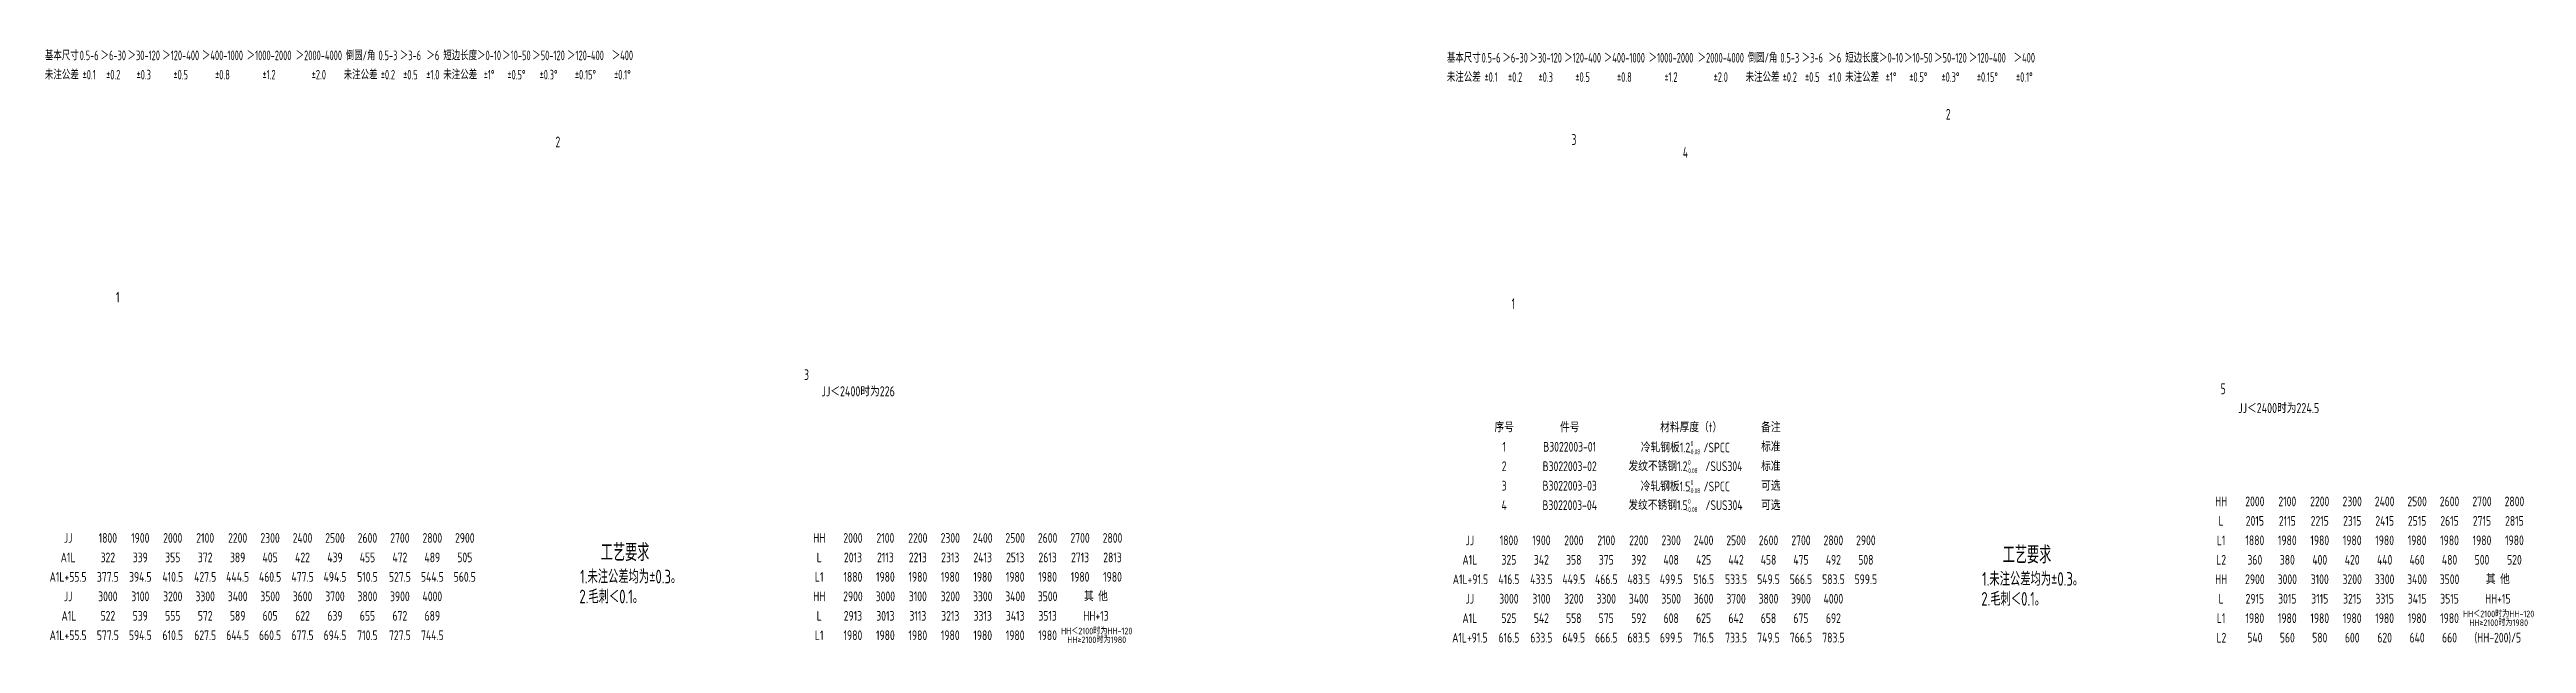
# Model space of a CAD drawing. Header units: inches. Extents: x 14216 to 120088, y -28648 to 23559.
# Drawn here: x 57260 to 64130, y 18141 to 19789 of the extents above; entities that cross this region are included whole.
import ezdxf
from ezdxf.enums import TextEntityAlignment as Align

# ---------------------------------------------------------------- set-up
doc = ezdxf.new("R2010")
doc.units = ezdxf.units.IN
doc.header["$LTSCALE"] = 0.3
doc.header["$MEASUREMENT"] = 0
doc.layers.add('2', color=2, linetype='Continuous')
doc.layers.add('2细实线', color=2, linetype='Continuous')
doc.layers.add('粗实线', color=7, linetype='Continuous', lineweight=30)
doc.styles.add('HZ', font='isocp2.shx', dxfattribs={"width": 0.7, "bigfont": 'hztxt.shx'})

msp = doc.modelspace()

# ---------------------------------------------------------------- texts
at = {"layer": '2', "color": 4, "style": 'HZ', "width": 0.7}
for s, p in [('2', (62519.8, 19594)), ('2', (58663.4, 19517.1)), ('3', (61481.6, 19523.8)), ('4', (61790.2, 19488.4)), ('1', (57444.4, 19086.4)), ('1', (61315.4, 19068.2)), ('3', (59352.9, 18871.6)), ('5', (63281.8, 18832.1))]:
    msp.add_text(s, height=30, dxfattribs=at).set_placement(p)
at = {"layer": '2', "color": 6, "style": 'HZ', "width": 0.8}
for s, p in [('JJ＜2400时为226', (59502.9, 18840.3)), ('JJ＜2400时为224.5', (63442.9, 18793.7))]:
    msp.add_text(s, height=28, dxfattribs=at).set_placement(p, align=Align.MIDDLE_CENTER)
at = {"layer": '2', "style": 'HZ', "width": 0.8}
for s, height, p in [('序号', 27, (61294.6, 18740.4)), ('件号', 27, (61476.3, 18740.4)), ('材料厚度（t）', 27, (61813.1, 18740.4)), ('备注', 27, (62034.2, 18740.4)), ('1', 27, (61294.6, 18686.4)), ('B3022003-01', 27, (61476.3, 18686.4)), ('冷轧钢板1.2   /SPCC', 27, (61797, 18684.4)), ('标准', 27, (62034.2, 18686.4)), ('2', 27, (61294.6, 18632.4)), ('B3022003-02', 27, (61476.3, 18632.4)), ('发纹不锈钢1.2    /SUS304 ', 27, (61803.5, 18632.4)), ('标准', 27, (62034.2, 18632.4)), ('3', 27, (61294.6, 18578.4)), ('B3022003-03', 27, (61476.3, 18578.4)), ('冷轧钢板1.5   /SPCC', 27, (61797, 18576.4)), ('可选', 27, (62034.2, 18578.4)), ('4', 27, (61294.6, 18524.4)), ('B3022003-04', 27, (61476.3, 18524.4)), ('发纹不锈钢1.5    /SUS304 ', 27, (61803.5, 18524.4)), ('可选', 27, (62034.2, 18524.4)), ('HH＜2100时为HH-120', 18.225, (64053, 18222.6)), ('HH≥2100时为1980', 18.225, (64053, 18198.2)), ('HH＜2100时为HH-120', 18.225, (60164.6, 18175.2)), ('HH≥2100时为1980', 18.225, (60164.6, 18150.8))]:
    msp.add_text(s, height=height, dxfattribs=at).set_placement(p, align=Align.MIDDLE_CENTER)
at = {"layer": '2', "color": 6, "style": 'HZ', "width": 0.75}
for s, p in [('1.未注公差均为±0.3。', (58731.6, 18307.2)), ('2.毛刺＜0.1。', (58729.5, 18251.9)), ('2.毛刺＜0.1。', (62617.9, 18245.3)), ('1.未注公差均为±0.3。', (62620.1, 18300.7))]:
    msp.add_text(s, height=38, dxfattribs=at).set_placement(p)
at = {"layer": '2', "char_height": 13.73, "attachment_point": 1, "style": 'HZ'}
for insert in [(61805.1, 18702.3), (61797.8, 18649.9), (61805.1, 18594.3), (61797.8, 18541.9)]:
    msp.add_mtext(' 0\\P-0.08', dxfattribs=dict(at, insert=insert))
at = {"layer": '2细实线', "linetype": 'ByBlock', "style": 'HZ', "width": 0.65}
for s, p in [('基本尺寸', (57294, 19772.3)), ('倒圆/角', (58122.6, 19772.3)), ('短边长度', (58398.9, 19772.3)), ('未注公差', (57294, 19718.8)), ('0.5-6', (57369.8, 19772.3)), ('%%p0.1', (57369.8, 19718.8)), ('＞6-30', (57436.6, 19772.3)), ('%%p0.2', (57436.6, 19718.8)), ('＞30-120', (57521.2, 19772.3)), ('%%p0.3', (57521.2, 19718.8)), ('＞120-400', (57623.7, 19772.3)), ('%%p0.5', (57623.7, 19718.8)), ('＞400-1000', (57739.5, 19772.3)), ('%%p0.8', (57739.5, 19718.8)), ('＞1000-2000', (57868.7, 19772.3)), ('%%p1.2', (57868.7, 19718.8)), ('＞2000-4000', (58006.8, 19772.3)), ('%%p2.0', (58006.8, 19718.8)), ('未注公差', (58122.6, 19718.8)), ('0.5-3', (58198.4, 19772.3)), ('%%p0.2', (58198.4, 19718.8)), ('＞3-6', (58260.8, 19772.3)), ('%%p0.5', (58260.8, 19718.8)), ('%%p1.0', (58323.1, 19718.8)), ('＞6', (58323.1, 19772.3)), ('未注公差', (58398.9, 19718.8)), ('＞0-10', (58479, 19772.3)), ('%%p1%%d', (58479, 19718.8)), ('＞10-50', (58554.8, 19772.3)), ('%%p0.5%%d', (58554.8, 19718.8)), ('＞50-120', (58643.9, 19772.3)), ('%%p0.3%%d', (58643.9, 19718.8)), ('＞120-400', (58746.3, 19772.3)), ('%%p0.15%%d', (58746.3, 19718.8)), ('＞400', (58848.8, 19772.3)), ('%%p0.1%%d', (58848.8, 19718.8)), ('基本尺寸', (61182.5, 19765.7)), ('未注公差', (61182.5, 19712.2)), ('0.5-6', (61258.2, 19765.7)), ('%%p0.1', (61258.2, 19712.2)), ('＞6-30', (61325, 19765.7)), ('%%p0.2', (61325, 19712.2)), ('＞30-120', (61409.7, 19765.7)), ('%%p0.3', (61409.7, 19712.2)), ('＞120-400', (61512.1, 19765.7)), ('%%p0.5', (61512.1, 19712.2)), ('＞400-1000', (61628, 19765.7)), ('%%p0.8', (61628, 19712.2)), ('＞1000-2000', (61757.2, 19765.7)), ('%%p1.2', (61757.2, 19712.2)), ('＞2000-4000', (61895.3, 19765.7)), ('%%p2.0', (61895.3, 19712.2)), ('未注公差', (62011.1, 19712.2)), ('倒圆/角', (62011.1, 19765.7)), ('0.5-3', (62086.8, 19765.7)), ('%%p0.2', (62086.8, 19712.2)), ('＞3-6', (62149.2, 19765.7)), ('%%p0.5', (62149.2, 19712.2)), ('%%p1.0', (62211.6, 19712.2)), ('＞6', (62211.6, 19765.7)), ('未注公差', (62287.3, 19712.2)), ('短边长度', (62287.3, 19765.7)), ('＞0-10', (62367.5, 19765.7)), ('%%p1%%d', (62367.5, 19712.2)), ('＞10-50', (62443.2, 19765.7)), ('%%p0.5%%d', (62443.2, 19712.2)), ('＞50-120', (62532.3, 19765.7)), ('%%p0.3%%d', (62532.3, 19712.2)), ('＞120-400', (62634.8, 19765.7)), ('%%p0.15%%d', (62634.8, 19712.2)), ('＞400', (62737.3, 19765.7)), ('%%p0.1%%d', (62737.3, 19712.2))]:
    msp.add_text(s, height=26.73, dxfattribs=at).set_placement(p, align=Align.MIDDLE_CENTER)
at = {"layer": '2细实线', "style": 'HZ', "width": 0.8}
for s, p in [('HH', (63283.2, 18534.8)), ('L', (63283.2, 18480.8)), ('2000', (63376.7, 18534.8)), ('2015', (63376.7, 18480.8)), ('2100', (63466.7, 18534.8)), ('2115', (63466.7, 18480.8)), ('2200', (63556.7, 18534.8)), ('2215', (63556.7, 18480.8)), ('2300', (63646.7, 18534.8)), ('2315', (63646.7, 18480.8)), ('2400', (63736.7, 18534.8)), ('2415', (63736.7, 18480.8)), ('2500', (63826.7, 18534.8)), ('2515', (63826.7, 18480.8)), ('2600', (63916.7, 18534.8)), ('2615', (63916.7, 18480.8)), ('2700', (64006.7, 18534.8)), ('2715', (64006.7, 18480.8)), ('2800', (64096.7, 18534.8)), ('2815', (64096.7, 18480.8)), ('JJ', (57311.3, 18433.4)), ('1800', (57421.6, 18433.4)), ('1900', (57511.6, 18433.4)), ('2000', (57601.6, 18433.4)), ('2100', (57691.6, 18433.4)), ('2200', (57781.6, 18433.4)), ('2300', (57871.6, 18433.4)), ('2400', (57961.6, 18433.4)), ('2500', (58051.6, 18433.4)), ('2600', (58141.6, 18433.4)), ('2700', (58231.6, 18433.4)), ('2800', (58321.6, 18433.4)), ('2900', (58411.6, 18433.4)), ('HH', (59394.8, 18433.4)), ('2000', (59488.2, 18433.4)), ('2100', (59578.2, 18433.4)), ('2200', (59668.2, 18433.4)), ('2300', (59758.2, 18433.4)), ('2400', (59848.2, 18433.4)), ('2500', (59938.2, 18433.4)), ('2600', (60028.2, 18433.4)), ('2700', (60118.2, 18433.4)), ('2800', (60208.2, 18433.4)), ('JJ', (61199.3, 18426.8)), ('1800', (61307.7, 18426.8)), ('1900', (61397.7, 18426.8)), ('2000', (61487.7, 18426.8)), ('2100', (61577.7, 18426.8)), ('2200', (61667.7, 18426.8)), ('2300', (61757.7, 18426.8)), ('2400', (61847.7, 18426.8)), ('2500', (61937.7, 18426.8)), ('2600', (62027.7, 18426.8)), ('2700', (62117.7, 18426.8)), ('2800', (62207.7, 18426.8)), ('2900', (62297.7, 18426.8)), ('L1', (63283.2, 18426.8)), ('1880', (63376.7, 18426.8)), ('1980', (63466.7, 18426.8)), ('1980', (63556.7, 18426.8)), ('1980', (63646.7, 18426.8)), ('1980', (63736.7, 18426.8)), ('1980', (63826.7, 18426.8)), ('1980', (63916.7, 18426.8)), ('1980', (64006.7, 18426.8)), ('1980', (64096.7, 18426.8)), ('A1L', (57311.3, 18379.4)), ('322', (57421.6, 18379.4)), ('339', (57511.6, 18379.4)), ('355', (57601.6, 18379.4)), ('372', (57691.6, 18379.4)), ('389', (57781.6, 18379.4)), ('405', (57871.6, 18379.4)), ('422', (57961.6, 18379.4)), ('439', (58051.6, 18379.4)), ('455', (58141.6, 18379.4)), ('472', (58231.6, 18379.4)), ('489', (58321.6, 18379.4)), ('505', (58411.6, 18379.4)), ('L', (59394.8, 18379.4)), ('2013', (59488.2, 18379.4)), ('2113', (59578.2, 18379.4)), ('2213', (59668.2, 18379.4)), ('2313', (59758.2, 18379.4)), ('2413', (59848.2, 18379.4)), ('2513', (59938.2, 18379.4)), ('2613', (60028.2, 18379.4)), ('2713', (60118.2, 18379.4)), ('2813', (60208.2, 18379.4)), ('A1L', (61199.3, 18372.8)), ('325', (61307.7, 18372.8)), ('342', (61397.7, 18372.8)), ('358', (61487.7, 18372.8)), ('375', (61577.7, 18372.8)), ('392', (61667.7, 18372.8)), ('408', (61757.7, 18372.8)), ('425', (61847.7, 18372.8)), ('442', (61937.7, 18372.8)), ('458', (62027.7, 18372.8)), ('475', (62117.7, 18372.8)), ('492', (62207.7, 18372.8)), ('508', (62297.7, 18372.8)), ('L2', (63283.2, 18372.8)), ('360', (63376.7, 18372.8)), ('380', (63466.7, 18372.8)), ('400', (63556.7, 18372.8)), ('420', (63646.7, 18372.8)), ('440', (63736.7, 18372.8)), ('460', (63826.7, 18372.8)), ('480', (63916.7, 18372.8)), ('500', (64006.7, 18372.8)), ('520', (64096.7, 18372.8)), ('A1L+55.5', (57311.3, 18325.4)), ('JJ', (57311.3, 18271.4)), ('377.5', (57421.6, 18325.4)), ('3000', (57421.6, 18271.4)), ('394.5', (57511.6, 18325.4)), ('3100', (57511.6, 18271.4)), ('410.5', (57601.6, 18325.4)), ('3200', (57601.6, 18271.4)), ('427.5', (57691.6, 18325.4)), ('3300', (57691.6, 18271.4)), ('444.5', (57781.6, 18325.4)), ('3400', (57781.6, 18271.4)), ('460.5', (57871.6, 18325.4)), ('3500', (57871.6, 18271.4)), ('477.5', (57961.6, 18325.4)), ('3600', (57961.6, 18271.4)), ('494.5', (58051.6, 18325.4)), ('3700', (58051.6, 18271.4)), ('510.5', (58141.6, 18325.4)), ('3800', (58141.6, 18271.4)), ('527.5', (58231.6, 18325.4)), ('3900', (58231.6, 18271.4)), ('544.5', (58321.6, 18325.4)), ('4000', (58321.6, 18271.4)), ('560.5', (58411.6, 18325.4)), ('HH', (59394.8, 18271.4)), ('L1', (59394.8, 18325.4)), ('2900', (59488.2, 18271.4)), ('1880', (59488.2, 18325.4)), ('3000', (59578.2, 18271.4)), ('1980', (59578.2, 18325.4)), ('1980', (59668.2, 18325.4)), ('3100', (59668.2, 18271.4)), ('1980', (59758.2, 18325.4)), ('3200', (59758.2, 18271.4)), ('3300', (59848.2, 18271.4)), ('1980', (59848.2, 18325.4)), ('3400', (59938.2, 18271.4)), ('1980', (59938.2, 18325.4)), ('3500', (60028.2, 18271.4)), ('1980', (60028.2, 18325.4)), ('1980', (60118.2, 18325.4)), ('其 他', (60162.3, 18271.4)), ('1980', (60208.2, 18325.4)), ('A1L+91.5', (61201, 18318.7)), ('JJ', (61199.3, 18264.8)), ('416.5', (61307.7, 18318.8)), ('3000', (61307.7, 18264.8)), ('433.5', (61397.7, 18318.8)), ('3100', (61397.7, 18264.8)), ('449.5', (61487.7, 18318.8)), ('3200', (61487.7, 18264.8)), ('466.5', (61577.7, 18318.8)), ('3300', (61577.7, 18264.8)), ('483.5', (61667.7, 18318.8)), ('3400', (61667.7, 18264.8)), ('499.5', (61757.7, 18318.8)), ('3500', (61757.7, 18264.8)), ('516.5', (61847.7, 18318.8)), ('3600', (61847.7, 18264.8)), ('533.5', (61937.7, 18318.8)), ('3700', (61937.7, 18264.8)), ('549.5', (62027.7, 18318.8)), ('3800', (62027.7, 18264.8)), ('566.5', (62117.7, 18318.8)), ('3900', (62117.7, 18264.8)), ('583.5', (62207.7, 18318.8)), ('4000', (62207.7, 18264.8)), ('599.5', (62297.7, 18318.8)), ('HH', (63283.2, 18318.8)), ('L', (63283.2, 18264.8)), ('2900', (63376.7, 18318.8)), ('2915', (63376.7, 18264.8)), ('3000', (63466.7, 18318.8)), ('3015', (63466.7, 18264.8)), ('3100', (63556.7, 18318.8)), ('3115', (63556.7, 18264.8)), ('3200', (63646.7, 18318.8)), ('3215', (63646.7, 18264.8)), ('3300', (63736.7, 18318.8)), ('3315', (63736.7, 18264.8)), ('3400', (63826.7, 18318.8)), ('3415', (63826.7, 18264.8)), ('3500', (63916.7, 18318.8)), ('3515', (63916.7, 18264.8)), ('HH+15', (64050.7, 18264.8)), ('其 他', (64050.7, 18318.8)), ('A1L', (57313.7, 18217.4)), ('522', (57421.6, 18217.4)), ('539', (57511.6, 18217.4)), ('555', (57601.6, 18217.4)), ('572', (57691.6, 18217.4)), ('589', (57781.6, 18217.4)), ('605', (57871.6, 18217.4)), ('622', (57961.6, 18217.4)), ('639', (58051.6, 18217.4)), ('655', (58141.6, 18217.4)), ('672', (58231.6, 18217.4)), ('689', (58321.6, 18217.4)), ('L', (59394.8, 18217.4)), ('2913', (59488.2, 18217.4)), ('3013', (59578.2, 18217.4)), ('3113', (59668.2, 18217.4)), ('3213', (59758.2, 18217.4)), ('3313', (59848.2, 18217.4)), ('3413', (59938.2, 18217.4)), ('3513', (60028.2, 18217.4)), ('HH+13', (60162.3, 18217.4)), ('A1L', (61199.3, 18210.8)), ('525', (61307.7, 18210.8)), ('542', (61397.7, 18210.8)), ('558', (61487.7, 18210.8)), ('575', (61577.7, 18210.8)), ('592', (61667.7, 18210.8)), ('608', (61757.7, 18210.8)), ('625', (61847.7, 18210.8)), ('642', (61937.7, 18210.8)), ('658', (62027.7, 18210.8)), ('675', (62117.7, 18210.8)), ('692', (62207.7, 18210.8)), ('L1', (63283.2, 18210.8)), ('1980', (63376.7, 18210.8)), ('1980', (63466.7, 18210.8)), ('1980', (63556.7, 18210.8)), ('1980', (63646.7, 18210.8)), ('1980', (63736.7, 18210.8)), ('1980', (63826.7, 18210.8)), ('1980', (63916.7, 18210.8)), ('A1L+55.5', (57311.3, 18163.4)), ('577.5', (57421.6, 18163.4)), ('594.5', (57511.6, 18163.4)), ('610.5', (57601.6, 18163.4)), ('627.5', (57691.6, 18163.4)), ('644.5', (57781.6, 18163.4)), ('660.5', (57871.6, 18163.4)), ('677.5', (57961.6, 18163.4)), ('694.5', (58051.6, 18163.4)), ('710.5', (58141.6, 18163.4)), ('727.5', (58231.6, 18163.4)), ('744.5', (58321.6, 18163.4)), ('L1', (59394.8, 18163.4)), ('1980', (59488.2, 18163.4)), ('1980', (59578.2, 18163.4)), ('1980', (59668.2, 18163.4)), ('1980', (59758.2, 18163.4)), ('1980', (59848.2, 18163.4)), ('1980', (59938.2, 18163.4)), ('1980', (60028.2, 18163.4)), ('A1L+91.5', (61199.3, 18156.8)), ('616.5', (61307.7, 18156.8)), ('633.5', (61397.7, 18156.8)), ('649.5', (61487.7, 18156.8)), ('666.5', (61577.7, 18156.8)), ('683.5', (61667.7, 18156.8)), ('699.5', (61757.7, 18156.8)), ('716.5', (61847.7, 18156.8)), ('733.5', (61937.7, 18156.8)), ('749.5', (62027.7, 18156.8)), ('766.5', (62117.7, 18156.8)), ('783.5', (62207.7, 18156.8)), ('L2 ', (63290.1, 18156.8)), ('540', (63376.7, 18156.8)), ('560', (63466.7, 18156.8)), ('580', (63556.7, 18156.8)), ('600', (63646.7, 18156.8)), ('620', (63736.7, 18156.8)), ('640', (63826.7, 18156.8)), ('660', (63916.7, 18156.8)), ('(HH-200)/5', (64050.7, 18156.8))]:
    msp.add_text(s, height=27, dxfattribs=at).set_placement(p, align=Align.MIDDLE_CENTER)
at = {"layer": '粗实线', "color": 3, "linetype": 'Continuous', "lineweight": -3, "style": 'HZ', "width": 0.7}
for p in [(58789, 18369.2), (62677.5, 18362.6)]:
    msp.add_text('工艺要求', height=48, dxfattribs=at).set_placement(p)

doc.saveas('drawing.dxf')
